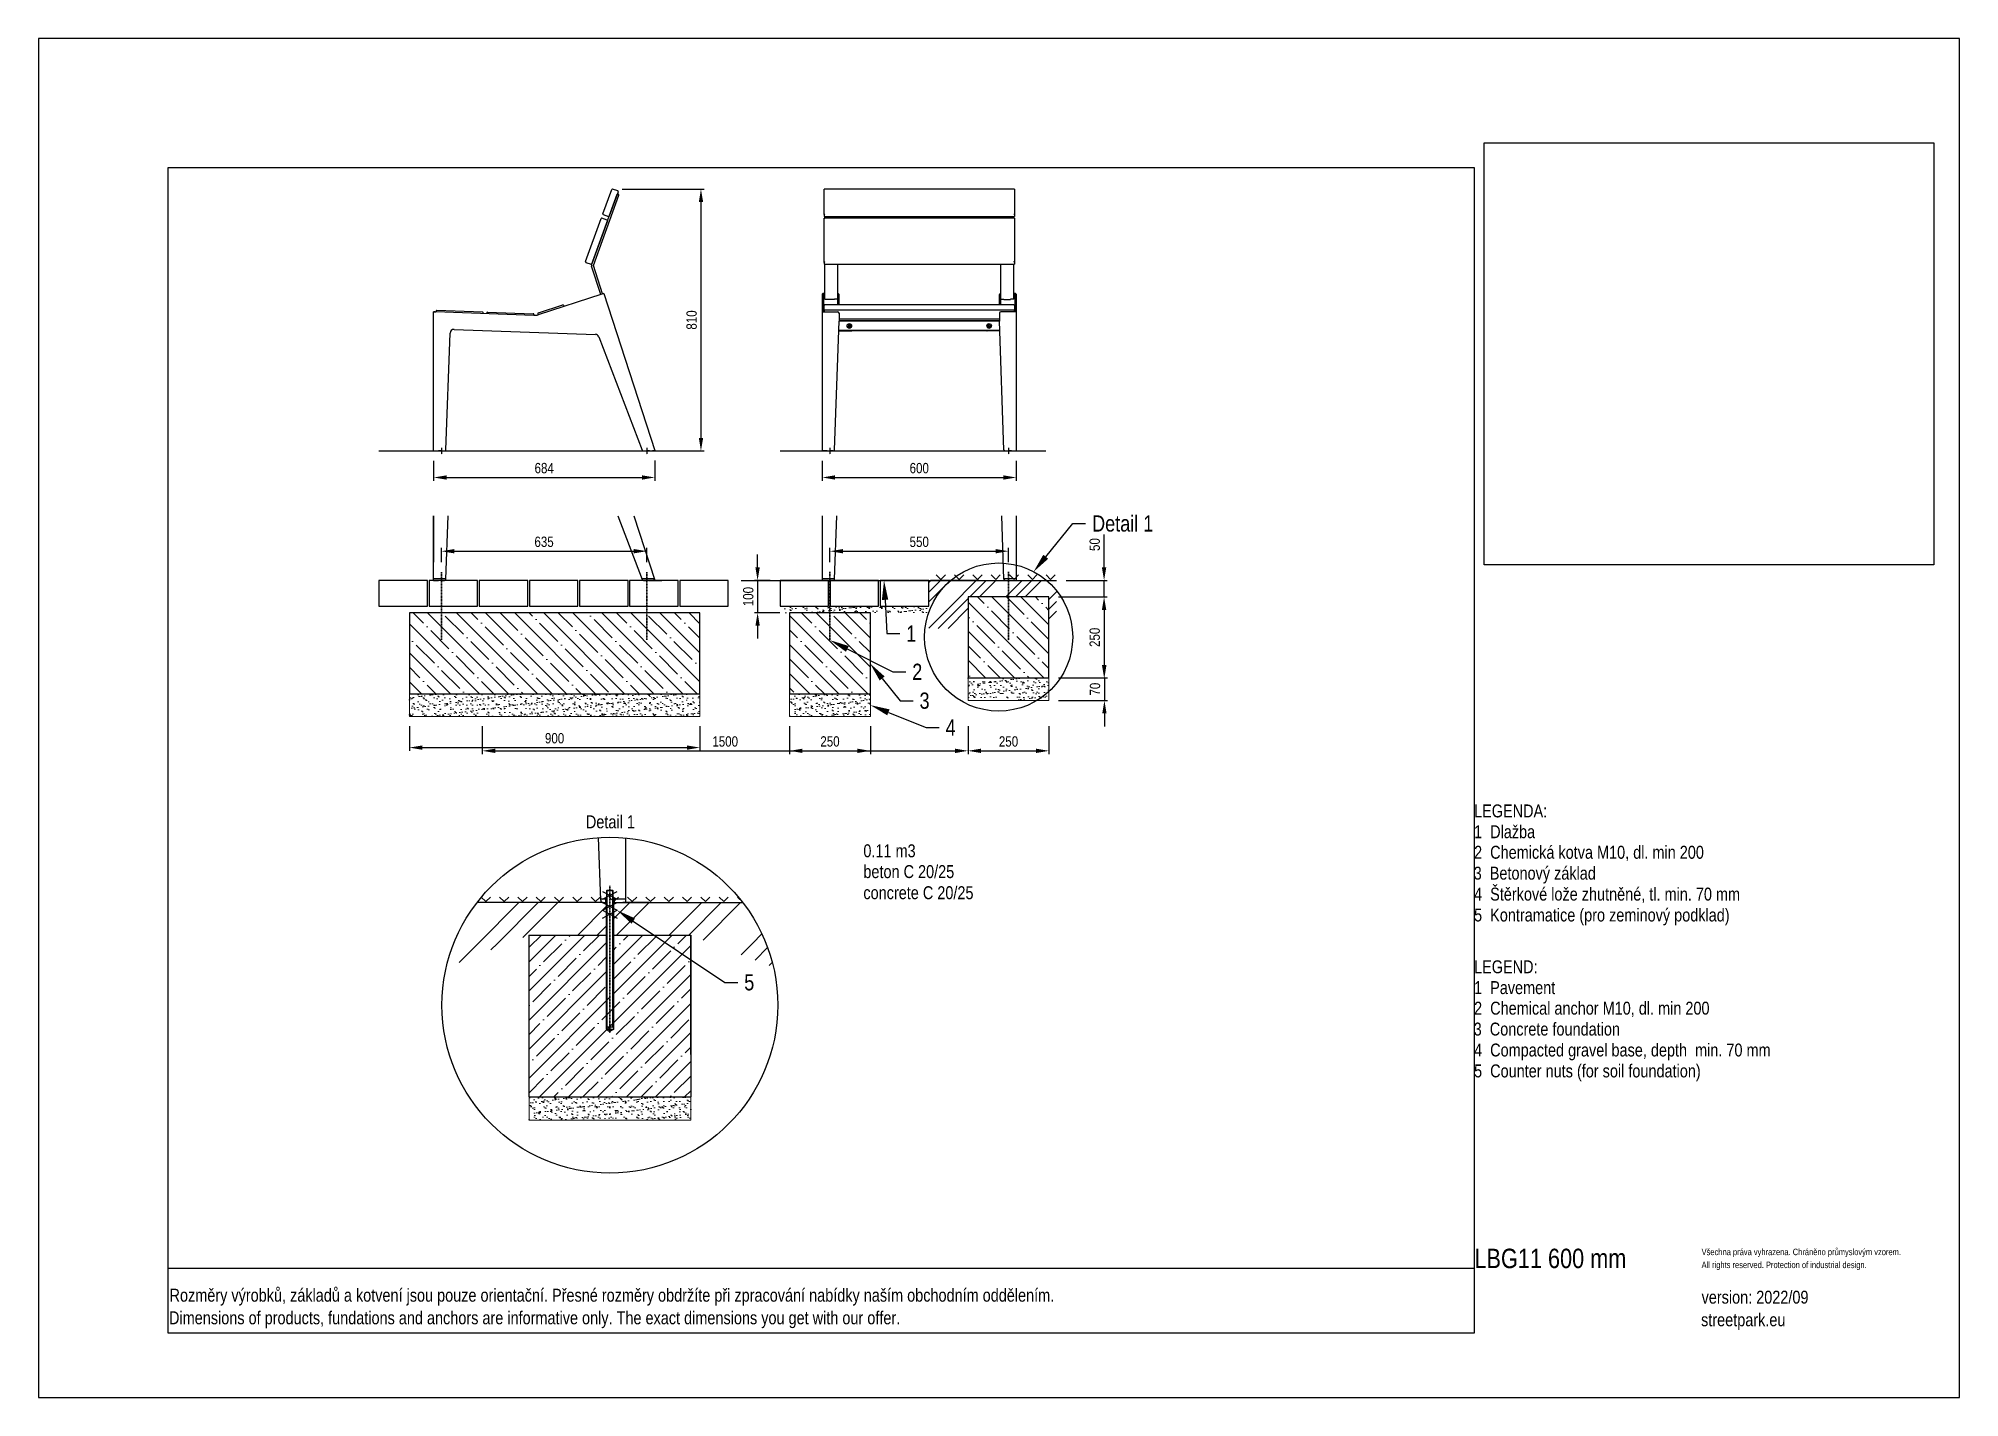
# Model space of a CAD drawing. Header units: millimetres. Extents: x 22162 to 28102, y 3160 to 7360.
import ezdxf
from ezdxf import colors
from ezdxf.entities.mleader import LeaderData, LeaderLine
from ezdxf.lldxf.tags import DXFTag
from ezdxf.math import Vec2, Vec3

# ---------------------------------------------------------------- set-up
doc = ezdxf.new("R2010")
doc.units = ezdxf.units.MM
doc.header["$LTSCALE"] = 0.3
doc.header["$XCLIPFRAME"] = 2
doc.linetypes.add('DashDot', pattern=[15, 9, -3, 0, -3])
doc.layers.add('Nekreslit', color=6, linetype='Continuous', plot=False)
doc.layers.add('SRAFY', color=251, linetype='Continuous', lineweight=13)
doc.styles.add('SEACAD_Arial', font='arial.ttf', dxfattribs={"width": 0.8})
tags = doc.linetypes.add('HIDDEN2', pattern=[4.7625, 3.175, -1.5875]).pattern_tags.tags
tags[6:7] = [DXFTag(74, 4), DXFTag(75, 0), DXFTag(340, '0'), DXFTag(46, 0.0), DXFTag(50, 0.0), DXFTag(44, 0.0), DXFTag(45, 0.0)]
tags[4:5] = [DXFTag(74, 4), DXFTag(75, 0), DXFTag(340, '0'), DXFTag(46, 0.0), DXFTag(50, 0.0), DXFTag(44, 0.0), DXFTag(45, 0.0)]
doc.dimstyles.new('ISO-25', dxfattribs={"dimtxt": 1.6, "dimasz": 2, "dimexe": 0.5, "dimexo": 1.5, "dimtad": 1, "dimdec": 0, "dimtxsty": 'SEACAD_Arial', "dimcen": 2, "dimadec": 0, "dimazin": 0, "dimtfac": 1, "dimtdec": 0, "dimtmove": 0, "dimatfit": 3, "dimfxl": 1, "dimarcsym": 0})
picture_1 = doc.add_image_def('image1.jpg', size_in_pixel=(1600, 1200))

msp = doc.modelspace()

# ---------------------------------------------------------------- texts
at = {"style": 'SEACAD_Arial', "width": 0.8}
for s, height, p in [('LEGENDA:', 40, (26601, 4952.4)), ('1  Dlažba', 40, (26601, 4888.1)), ('0.11 m3', 40, (24712.8, 4829.2)), ('2  Chemická kotva M10, dl. min 200', 40, (26601, 4824.6)), ('beton C 20/25', 40, (24712.8, 4764.9)), ('3  Betonový základ', 40, (26599.8, 4760.1)), ('concrete C 20/25', 40, (24712.8, 4699.7)), ('4  Štěrkové lože zhutněné, tl. min. 70 mm', 40, (26601, 4695.4)), ('5  Kontramatice (pro zeminový podklad)', 40, (26601, 4630.8)), ('LEGEND:', 40, (26601, 4470.7)), ('1  Pavement', 40, (26601, 4406.4)), ('2  Chemical anchor M10, dl. min 200', 40, (26601, 4342.9)), ('3  Concrete foundation', 40, (26599.8, 4278.3)), ('4  Compacted gravel base, depth  min. 70 mm', 40, (26601, 4213.6)), ('5  Counter nuts (for soil foundation)', 40, (26601, 4149)), ('LBG11 600 mm ', 60, (26602.1, 3559.6)), ('All rights reserved. Protection of industrial design.', 20, (27304.4, 3559.6)), ('Všechna práva vyhrazena. Chráněno průmyslovým vzorem.', 20, (27304.4, 3599.6)), ('Rozměry výrobků, základů a kotvení jsou pouze orientační. Přesné rozměry obdržíte při zpracování nabídky naším obchodním oddělením.', 39.9982, (22567.5, 3455.9)), ('version: 2022/09', 40, (27304.4, 3449.8)), ('Dimensions of products, fundations and anchors are informative only. The exact dimensions you get with our offer.', 39.9982, (22565.9, 3386)), ('streetpark.eu', 40, (27302.8, 3379.9))]:
    msp.add_text(s, height=height, dxfattribs=at).set_placement(p)
at = {"insert": (23854.8, 4958.7), "char_height": 40, "attachment_point": 1, "style": 'SEACAD_Arial'}
msp.add_mtext_dynamic_manual_height_columns('Detail 1', width=226.121, gutter_width=200, heights=[0], dxfattribs=at)

# ---------------------------------------------------------------- blocks, each defined once
blk = doc.blocks.new('*D141')
at = {"color": 0, "lineweight": -2, "transparency": 16777216}
for p, q in [((24609.5, 5740.8), (24609.5, 5785)), ((24649.5, 5775), (25121.5, 5775)), ((25161.5, 5740.8), (25161.5, 5785))]:
    blk.add_line(p, q, dxfattribs=at)
at = {"color": 0, "transparency": 16777216}
for points in [[(24649.5, 5781.7), (24649.5, 5768.3), (24609.5, 5775)], [(25121.5, 5781.7), (25121.5, 5768.3), (25161.5, 5775)]]:
    blk.add_solid(points, dxfattribs=at)
at = {"layer": 'Defpoints', "color": 0, "transparency": 16777216}
for p in [(25161.5, 5775), (24609.5, 5710.8), (25161.5, 5710.8)]:
    blk.add_point(p, dxfattribs=at)
at = {"color": 0, "transparency": 16777216, "insert": (24885.5, 5803.8), "char_height": 32, "attachment_point": 5, "style": 'SEACAD_Arial'}
blk.add_mtext('550', dxfattribs=at)
blk = doc.blocks.new('*D142')
at = {"color": 0, "lineweight": -2, "transparency": 16777216}
for p, q in [((25316.5, 5633.8), (25467, 5633.8)), ((25457, 5593.8), (25457, 5423.8)), ((25316.5, 5383.8), (25467, 5383.8))]:
    blk.add_line(p, q, dxfattribs=at)
at = {"color": 0, "transparency": 16777216}
for points in [[(25450.3, 5593.8), (25463.7, 5593.8), (25457, 5633.8)], [(25450.3, 5423.8), (25463.7, 5423.8), (25457, 5383.8)]]:
    blk.add_solid(points, dxfattribs=at)
at = {"layer": 'Defpoints', "color": 0, "transparency": 16777216}
for p in [(25286.5, 5633.8), (25286.5, 5383.8), (25457, 5383.8)]:
    blk.add_point(p, dxfattribs=at)
at = {"color": 0, "transparency": 16777216, "insert": (25428.2, 5508.8), "char_height": 32, "attachment_point": 5, "rotation": 90, "style": 'SEACAD_Arial'}
blk.add_mtext('250', dxfattribs=at)
blk = doc.blocks.new('*D143')
at = {"color": 0, "lineweight": -2, "transparency": 16777216}
for p, q in [((25458, 5423.8), (25458, 5463.8)), ((25316.5, 5383.8), (25468, 5383.8)), ((25458, 5383.8), (25458, 5313.8)), ((25316.5, 5313.8), (25468, 5313.8)), ((25458, 5273.8), (25458, 5233.8))]:
    blk.add_line(p, q, dxfattribs=at)
at = {"color": 0, "transparency": 16777216}
for points in [[(25451.3, 5423.8), (25464.6, 5423.8), (25458, 5383.8)], [(25451.3, 5273.8), (25464.6, 5273.8), (25458, 5313.8)]]:
    blk.add_solid(points, dxfattribs=at)
at = {"layer": 'Defpoints', "color": 0, "transparency": 16777216}
for p in [(25286.5, 5383.8), (25286.5, 5313.8), (25458, 5313.8)]:
    blk.add_point(p, dxfattribs=at)
at = {"color": 0, "transparency": 16777216, "insert": (25429.1, 5348.8), "char_height": 32, "attachment_point": 5, "rotation": 90, "style": 'SEACAD_Arial'}
blk.add_mtext('70', dxfattribs=at)
blk = doc.blocks.new('*D144')
at = {"color": 0, "lineweight": -2, "transparency": 16777216}
for p, q in [((24484.5, 5234.4), (24484.5, 5148.1)), ((24734.5, 5234.4), (24734.5, 5148.1)), ((24524.5, 5158.1), (24694.5, 5158.1))]:
    blk.add_line(p, q, dxfattribs=at)
at = {"color": 0, "transparency": 16777216}
for points in [[(24524.5, 5164.8), (24524.5, 5151.5), (24484.5, 5158.1)], [(24694.5, 5164.8), (24694.5, 5151.5), (24734.5, 5158.1)]]:
    blk.add_solid(points, dxfattribs=at)
at = {"layer": 'Defpoints', "color": 0, "transparency": 16777216}
for p in [(24484.5, 5264.4), (24734.5, 5264.4), (24734.5, 5158.1)]:
    blk.add_point(p, dxfattribs=at)
at = {"color": 0, "transparency": 16777216, "insert": (24609.5, 5187), "char_height": 32, "attachment_point": 5, "style": 'SEACAD_Arial'}
blk.add_mtext('250', dxfattribs=at)
blk = doc.blocks.new('*D145')
at = {"color": 0, "lineweight": -2, "transparency": 16777216}
for p, q in [((25036.5, 5234.4), (25036.5, 5148.1)), ((25286.5, 5234.4), (25286.5, 5148.1)), ((25076.5, 5158.1), (25246.5, 5158.1))]:
    blk.add_line(p, q, dxfattribs=at)
at = {"color": 0, "transparency": 16777216}
for points in [[(25076.5, 5164.8), (25076.5, 5151.4), (25036.5, 5158.1)], [(25246.5, 5164.8), (25246.5, 5151.4), (25286.5, 5158.1)]]:
    blk.add_solid(points, dxfattribs=at)
at = {"layer": 'Defpoints', "color": 0, "transparency": 16777216}
for p in [(25036.5, 5264.4), (25286.5, 5264.4), (25286.5, 5158.1)]:
    blk.add_point(p, dxfattribs=at)
at = {"color": 0, "transparency": 16777216, "insert": (25161.5, 5186.9), "char_height": 32, "attachment_point": 5, "style": 'SEACAD_Arial'}
blk.add_mtext('250', dxfattribs=at)
blk = doc.blocks.new('*D139')
at = {"color": 0, "lineweight": -2, "transparency": 16777216}
for p, q in [((23534.5, 5234.4), (23534.5, 5148.1)), ((25036.5, 5234.4), (25036.5, 5148.1)), ((23574.5, 5158.1), (24996.5, 5158.1))]:
    blk.add_line(p, q, dxfattribs=at)
at = {"color": 0, "transparency": 16777216}
for points in [[(23574.5, 5164.8), (23574.5, 5151.4), (23534.5, 5158.1)], [(24996.5, 5164.8), (24996.5, 5151.4), (25036.5, 5158.1)]]:
    blk.add_solid(points, dxfattribs=at)
at = {"layer": 'Defpoints', "color": 0, "transparency": 16777216}
for p in [(23534.5, 5264.4), (25036.5, 5264.4), (25036.5, 5158.1)]:
    blk.add_point(p, dxfattribs=at)
at = {"color": 0, "transparency": 16777216, "insert": (24285.5, 5186.9), "char_height": 32, "attachment_point": 5, "style": 'SEACAD_Arial'}
blk.add_mtext('1500', dxfattribs=at)
blk = doc.blocks.new('*D140')
at = {"color": 0, "lineweight": -2, "transparency": 16777216}
for p, q in [((25457, 5724.7), (25457, 5826.3)), ((25340, 5684.7), (25467, 5684.7)), ((25457, 5633.8), (25457, 5684.7)), ((25316.5, 5633.8), (25467, 5633.8)), ((25457, 5593.8), (25457, 5553.8))]:
    blk.add_line(p, q, dxfattribs=at)
at = {"color": 0, "transparency": 16777216}
for points in [[(25450.3, 5724.7), (25463.7, 5724.7), (25457, 5684.7)], [(25450.3, 5593.8), (25463.7, 5593.8), (25457, 5633.8)]]:
    blk.add_solid(points, dxfattribs=at)
at = {"layer": 'Defpoints', "color": 0, "transparency": 16777216}
for p in [(25310, 5684.7), (25457, 5684.7), (25286.5, 5633.8)]:
    blk.add_point(p, dxfattribs=at)
at = {"color": 0, "transparency": 16777216, "insert": (25428.2, 5795.5), "char_height": 32, "attachment_point": 5, "rotation": 90, "style": 'SEACAD_Arial'}
blk.add_mtext('50', dxfattribs=at)
blk = doc.blocks.new('*D134')
at = {"color": 0, "lineweight": -2, "transparency": 16777216}
for p, q in [((23309, 5234.4), (23309, 5158.1)), ((24207.1, 5234.4), (24207.1, 5158.1)), ((23349, 5168.1), (24167.1, 5168.1))]:
    blk.add_line(p, q, dxfattribs=at)
at = {"color": 0, "transparency": 16777216}
for points in [[(23349, 5174.8), (23349, 5161.4), (23309, 5168.1)], [(24167.1, 5174.8), (24167.1, 5161.4), (24207.1, 5168.1)]]:
    blk.add_solid(points, dxfattribs=at)
at = {"layer": 'Defpoints', "color": 0, "transparency": 16777216}
for p in [(23309, 5264.4), (24207.1, 5264.4), (24207.1, 5168.1)]:
    blk.add_point(p, dxfattribs=at)
at = {"color": 0, "transparency": 16777216, "insert": (23758, 5196.9), "char_height": 32, "attachment_point": 5, "style": 'SEACAD_Arial'}
blk.add_mtext('900', dxfattribs=at)
blk = doc.blocks.new('*D135')
at = {"color": 0, "lineweight": -2, "transparency": 16777216}
for p, q in [((24585.5, 6054.7), (24585.5, 5992.8)), ((24625.5, 6002.8), (25145.5, 6002.8)), ((25185.5, 6054.7), (25185.5, 5992.8))]:
    blk.add_line(p, q, dxfattribs=at)
at = {"color": 0, "transparency": 16777216}
for points in [[(24625.5, 6009.5), (24625.5, 5996.1), (24585.5, 6002.8)], [(25145.5, 6009.5), (25145.5, 5996.1), (25185.5, 6002.8)]]:
    blk.add_solid(points, dxfattribs=at)
at = {"layer": 'Defpoints', "color": 0, "transparency": 16777216}
for p in [(24585.5, 6084.7), (25185.5, 6084.7), (25185.5, 6002.8)]:
    blk.add_point(p, dxfattribs=at)
at = {"color": 0, "transparency": 16777216, "insert": (24885.5, 6031.6), "char_height": 32, "attachment_point": 5, "style": 'SEACAD_Arial'}
blk.add_mtext('600', dxfattribs=at)
blk = doc.blocks.new('*D136')
at = {"color": 0, "lineweight": -2, "transparency": 16777216}
for p, q in [((23384, 6054.7), (23384, 5992.8)), ((23424, 6002.8), (24027.9, 6002.8)), ((24067.9, 6055.8), (24067.9, 5992.8))]:
    blk.add_line(p, q, dxfattribs=at)
at = {"color": 0, "transparency": 16777216}
for points in [[(23424, 6009.5), (23424, 5996.1), (23384, 6002.8)], [(24027.9, 6009.5), (24027.9, 5996.1), (24067.9, 6002.8)]]:
    blk.add_solid(points, dxfattribs=at)
at = {"layer": 'Defpoints', "color": 0, "transparency": 16777216}
for p in [(23384, 6084.7), (24067.9, 6085.8), (24067.9, 6002.8)]:
    blk.add_point(p, dxfattribs=at)
at = {"color": 0, "transparency": 16777216, "insert": (23725.9, 6031.6), "char_height": 32, "attachment_point": 5, "style": 'SEACAD_Arial'}
blk.add_mtext('684', dxfattribs=at)
blk = doc.blocks.new('*D137')
at = {"color": 0, "lineweight": -2, "transparency": 16777216}
for p, q in [((23966.5, 6894.3), (24220.6, 6894.3)), ((24210.6, 6854.3), (24210.6, 6124.7)), ((24091.2, 6084.7), (24220.6, 6084.7))]:
    blk.add_line(p, q, dxfattribs=at)
at = {"color": 0, "transparency": 16777216}
for points in [[(24204, 6854.3), (24217.3, 6854.3), (24210.6, 6894.3)], [(24204, 6124.7), (24217.3, 6124.7), (24210.6, 6084.7)]]:
    blk.add_solid(points, dxfattribs=at)
at = {"layer": 'Defpoints', "color": 0, "transparency": 16777216}
for p in [(23936.5, 6894.3), (24061.2, 6084.7), (24210.6, 6084.7)]:
    blk.add_point(p, dxfattribs=at)
at = {"color": 0, "transparency": 16777216, "insert": (24181.8, 6489.5), "char_height": 32, "attachment_point": 5, "rotation": 90, "style": 'SEACAD_Arial'}
blk.add_mtext('810', dxfattribs=at)
blk = doc.blocks.new('*D138')
at = {"color": 0, "lineweight": -2, "transparency": 16777216}
for p, q in [((23408, 5740.7), (23408, 5785)), ((23448, 5775), (24003, 5775)), ((24043, 5740.7), (24043, 5785))]:
    blk.add_line(p, q, dxfattribs=at)
at = {"color": 0, "transparency": 16777216}
for points in [[(23448, 5781.7), (23448, 5768.3), (23408, 5775)], [(24003, 5781.7), (24003, 5768.3), (24043, 5775)]]:
    blk.add_solid(points, dxfattribs=at)
at = {"layer": 'Defpoints', "color": 0, "transparency": 16777216}
for p in [(24043, 5775), (23408, 5710.7), (24043, 5710.7)]:
    blk.add_point(p, dxfattribs=at)
at = {"color": 0, "transparency": 16777216, "insert": (23725.5, 5803.9), "char_height": 32, "attachment_point": 5, "style": 'SEACAD_Arial'}
blk.add_mtext('635', dxfattribs=at)
blk = doc.blocks.new('*D146')
at = {"layer": 'Defpoints', "color": 0, "transparency": 16777216}
for p in [(24455, 5684.7), (24385.7, 5584.8), (24484.5, 5584.8)]:
    blk.add_point(p, dxfattribs=at)
at = {"layer": 'SRAFY', "color": 0, "lineweight": -2, "transparency": 16777216}
for p, q in [((24385.7, 5724.7), (24385.7, 5764.7)), ((24425, 5684.7), (24375.7, 5684.7)), ((24385.7, 5684.7), (24385.7, 5584.8)), ((24454.5, 5584.8), (24375.7, 5584.8)), ((24385.7, 5544.8), (24385.7, 5504.8))]:
    blk.add_line(p, q, dxfattribs=at)
at = {"layer": 'SRAFY', "color": 0, "transparency": 16777216}
for points in [[(24379, 5724.7), (24392.4, 5724.7), (24385.7, 5684.7)], [(24379, 5544.8), (24392.4, 5544.8), (24385.7, 5584.8)]]:
    blk.add_solid(points, dxfattribs=at)
at = {"layer": 'SRAFY', "color": 0, "transparency": 16777216, "insert": (24356.9, 5634.8), "char_height": 32, "attachment_point": 5, "rotation": 90, "style": 'SEACAD_Arial'}
blk.add_mtext('100', dxfattribs=at)

# ---------------------------------------------------------------- dimensions: what is measured, and where the dimension line sits
for base, p1, p2, override, picture, middle in [((24210.6, 6084.7), (23936.5, 6894.3), (24061.2, 6084.7), {"dimdec": 0, "dimrnd": 0}, '*D137', (24181.8, 6489.5)), ((25457, 5383.8), (25286.5, 5633.8), (25286.5, 5383.8), {"dimscale": 0}, '*D142', (25428.2, 5508.8)), ((25458, 5313.8), (25286.5, 5383.8), (25286.5, 5313.8), {"dimscale": 0, "dimtmove": 1}, '*D143', (25429.1, 5348.8))]:
    dim = msp.add_linear_dim(base=base, p1=p1, p2=p2, angle=90, dimstyle='ISO-25', override=override)
    dim.commit()
    dim.dimension.update_dxf_attribs({"geometry": picture, "text_midpoint": middle})
for base, p1, p2, picture, middle in [((24067.9, 6002.8), (23384, 6084.7), (24067.9, 6085.8), '*D136', (23725.9, 6031.6)), ((24043, 5775), (23408, 5710.7), (24043, 5710.7), '*D138', (23725.5, 5803.9))]:
    dim = msp.add_linear_dim(base=base, p1=p1, p2=p2, dimstyle='ISO-25')
    dim.commit()
    dim.dimension.update_dxf_attribs({"geometry": picture, "text_midpoint": middle})
for base, p1, p2, override, picture, middle in [((25185.5, 6002.8), (24585.5, 6084.7), (25185.5, 6084.7), {"dimrnd": 10}, '*D135', (24885.5, 6031.6)), ((25161.5, 5775), (24609.5, 5710.8), (25161.5, 5710.8), {"dimscale": 0, "dimrnd": 10}, '*D141', (24885.5, 5803.8)), ((24207.1, 5168.1), (23309, 5264.4), (24207.1, 5264.4), {"dimscale": 0, "dimrnd": 10, "dimtix": 0, "dimtofl": 1, "dimtmove": 0, "dimatfit": 3}, '*D134', (23758, 5196.9)), ((25036.5, 5158.1), (23534.5, 5264.4), (25036.5, 5264.4), {"dimscale": 0, "dimrnd": 10, "dimtix": 0, "dimtofl": 1, "dimtmove": 0, "dimatfit": 3}, '*D139', (24285.5, 5186.9)), ((24734.5, 5158.1), (24484.5, 5264.4), (24734.5, 5264.4), {"dimscale": 0, "dimtix": 0, "dimtofl": 1, "dimtmove": 0, "dimatfit": 3}, '*D144', (24609.5, 5187)), ((25286.5, 5158.1), (25036.5, 5264.4), (25286.5, 5264.4), {"dimscale": 0, "dimtix": 0, "dimtofl": 1, "dimtmove": 0, "dimatfit": 3}, '*D145', (25161.5, 5186.9))]:
    dim = msp.add_linear_dim(base=base, p1=p1, p2=p2, dimstyle='ISO-25', override=override)
    dim.commit()
    dim.dimension.update_dxf_attribs({"geometry": picture, "text_midpoint": middle})
dim = msp.add_linear_dim(base=(25457, 5684.7), p1=(25286.5, 5633.8), p2=(25310, 5684.7), angle=90, text='50', dimstyle='ISO-25')
dim.commit()
dim.dimension.update_dxf_attribs({"geometry": '*D140', "text_midpoint": (25428.2, 5795.5)})
at = {"layer": 'SRAFY', "color": 0}
dim = msp.add_linear_dim(base=(24385.7, 5584.8), p1=(24455, 5684.7), p2=(24484.5, 5584.8), angle=90, dimstyle='ISO-25', dxfattribs=at)
dim.commit()
dim.dimension.update_dxf_attribs({"geometry": '*D146', "text_midpoint": (24356.9, 5634.8)})

# ---------------------------------------------------------------- hatches: boundary and pattern name
at = {"layer": 'SRAFY'}
h = msp.add_hatch(dxfattribs=at)
h.set_pattern_fill('TERACO', color=256, scale=20)
h.set_pattern_definition([(45, (16919.57, 370.084), (-28.28427, 28.28427), [20, -20]), (135, (16976.138, 370.084), (-28.28427, -28.28427), [20, -20])])
h.paths.add_polyline_path([(24915, 5684.7), (24915, 5707.8), (25310, 5707.8), (25310, 5684.8)])
h = msp.add_hatch(dxfattribs=at)
h.set_pattern_fill('GOST_GROUND', color=256, scale=10)
h.set_pattern_definition([(45, (16919.57, 370.08), (141.4214, -9e-15), [200]), (45, (16949.57, 370.08), (141.4214, -9e-15), [200]), (45, (16979.57, 370.08), (141.4214, -9e-15), [200])])
h.paths.add_polyline_path([(25036.5, 5537.1), (24915, 5536), (24915, 5683.7), (25310, 5684.7), (25310, 5537.3), (25286.5, 5537.3), (25286.5, 5633.8), (25036.5, 5633.8)])
h = msp.add_hatch(dxfattribs=at)
h.set_pattern_fill('ANSI35', color=256, scale=10, angle=90)
h.set_pattern_definition([(135, (17919.57, 74.295), (-44.9013, -44.9013), []), (135, (17919.57, 119.196), (-44.9013, -44.9013), [79.375, -15.875, 0, -15.875])])
h.paths.add_polyline_path([(24207.1, 5584.4), (23384, 5584.7), (23384, 5334.4), (24057, 5334.4), (24057, 5334.4, -0.999998), (24057, 5334.4), (24207.1, 5334.4)])
h.paths.add_polyline_path([(23384, 5584.7), (23309, 5584.7), (23309, 5334.4), (23357, 5334.4, -2.414216), (23357, 5334.4), (23357, 5334.4), (23384, 5334.4)])
h = msp.add_hatch(dxfattribs=at)
h.set_pattern_fill('AR-SAND', color=256, scale=0.5)
h.set_pattern_definition([(37.5, (17919.57, 370.084), (-0.800016, 24.47066), [0, -19.304, 0, -21.59, 0, -20.6375]), (7.5, (17919.57, 370.084), (22.47616, 35.84126), [0, -10.414, 0, -17.399, 0, -6.6675]), (327.5, (17903.948, 370.084), (39.54962, 0.07186), [0, -6.35, 0, -22.86, 0, -29.845]), (317.5, (17903.948, 370.084), (38.17782, 11.14647), [0, -3.175, 0, -14.986, 0, -17.145])])
h.paths.add_polyline_path([(24455, 5604.7), (24455, 5584.8), (24485.5, 5584.7), (24605.5, 5584.6), (24605.5, 5604.7)])
h.paths.add_polyline_path([(24915, 5584.4), (24915, 5604.7), (24605.5, 5604.7), (24605.5, 5584.6), (24735.5, 5584.4)])
h = msp.add_hatch(dxfattribs=at)
h.set_pattern_fill('ANSI35', color=256, scale=10, angle=90)
h.set_pattern_definition([(135, (17863.555, 74.32), (-44.9013, -44.9013), []), (135, (17863.555, 119.224), (-44.9013, -44.9013), [79.375, -15.875, 0, -15.875])])
h.paths.add_polyline_path([(24484.5, 5584.8), (24484.5, 5334.4), (24734.5, 5334.4), (24734.5, 5584.4)])
h = msp.add_hatch(dxfattribs=at)
h.set_pattern_fill('ANSI35', color=256, scale=10, angle=90)
h.set_pattern_definition([(135, (16970.05, 123.736), (-44.9013, -44.9013), []), (135, (16970.05, 168.64), (-44.9013, -44.9013), [79.375, -15.875, 0, -15.875])])
h.paths.add_polyline_path([(25286.5, 5633.8), (25036.5, 5633.8), (25036.5, 5383.9), (25286.5, 5383.8)])
h = msp.add_hatch(dxfattribs=at)
h.set_pattern_fill('AR-SAND', color=256, scale=0.5)
h.set_pattern_definition([(37.5, (16913.954, 805.645), (-0.800016, 24.47066), [0, -19.304, 0, -21.59, 0, -20.6375]), (7.5, (16913.954, 805.645), (22.47616, 35.84126), [0, -10.414, 0, -17.399, 0, -6.6675]), (327.5, (16898.333, 805.645), (39.54962, 0.07186), [0, -6.35, 0, -22.86, 0, -29.845]), (317.5, (16898.333, 805.645), (38.17782, 11.14647), [0, -3.175, 0, -14.986, 0, -17.145])])
h.paths.add_polyline_path([(25036.5, 5383.8), (25286.5, 5383.9), (25286.5, 5313.8), (25036.5, 5313.8)])
h = msp.add_hatch(dxfattribs=at)
h.set_pattern_fill('AR-SAND', color=256, scale=0.5)
h.set_pattern_definition([(37.5, (17919.57, 74.295), (-0.800016, 24.47066), [0, -19.304, 0, -21.59, 0, -20.6375]), (7.5, (17919.57, 74.295), (22.47616, 35.84126), [0, -10.414, 0, -17.399, 0, -6.6675]), (327.5, (17903.948, 74.295), (39.54962, 0.07186), [0, -6.35, 0, -22.86, 0, -29.845]), (317.5, (17903.948, 74.295), (38.17782, 11.14647), [0, -3.175, 0, -14.986, 0, -17.145])])
h.paths.add_polyline_path([(24207.1, 5264.4), (24207.1, 5334.4), (23309, 5334.4), (23309, 5264.4)])
h = msp.add_hatch(dxfattribs=at)
h.set_pattern_fill('AR-SAND', color=256, scale=0.5)
h.set_pattern_definition([(37.5, (17883.57, 74.295), (-0.800016, 24.47066), [0, -19.304, 0, -21.59, 0, -20.6375]), (7.5, (17883.57, 74.295), (22.47616, 35.84126), [0, -10.414, 0, -17.399, 0, -6.6675]), (327.5, (17867.948, 74.295), (39.54962, 0.07186), [0, -6.35, 0, -22.86, 0, -29.845]), (317.5, (17867.948, 74.295), (38.17782, 11.14647), [0, -3.175, 0, -14.986, 0, -17.145])])
h.paths.add_polyline_path([(24734.5, 5334.4), (24484.5, 5334.4), (24484.5, 5264.4), (24734.5, 5264.4)])
h = msp.add_hatch(dxfattribs=at)
h.set_pattern_fill('TERACO', color=256, scale=20)
h.set_pattern_definition([(45, (15682.388, -625.426), (-28.28427, 28.28427), [20, -20]), (135, (15738.956, -625.426), (-28.28427, -28.28427), [20, -20])])
h.paths.add_polyline_path([(23527.2, 4689.2), (23527.2, 4712.3), (24330.8, 4712.3), (24330.8, 4689.2)])
h = msp.add_hatch(dxfattribs=at)
h.set_pattern_fill('GOST_GROUND', color=256, scale=20)
h.set_pattern_definition([(45, (16449.99, 320.08), (282.8427, -2e-14), [400]), (45, (16509.99, 320.08), (282.8427, -2e-14), [400]), (45, (16569.99, 320.08), (282.8427, -2e-14), [400])])
edge = h.paths.add_edge_path()
edge.add_line((23919, 4689.3), (23897, 4689.2))
edge.add_line((23897, 4689.2), (23518, 4689.3))
edge.add_arc((23929, 4372.1), 519.1, 142.33693, 166.98753)
edge.add_line((23423.2, 4489), (23679, 4588.8))
edge.add_line((23679, 4588.8), (23917, 4588.8))
edge.add_line((23917, 4588.8), (23919, 4689.3))
edge = h.paths.add_edge_path()
edge.add_line((24339.9, 4689.3), (23961, 4689.3))
edge.add_line((23961, 4689.3), (23939, 4689.3))
edge.add_line((23939, 4689.3), (23939, 4588.8))
edge.add_line((23939, 4588.8), (24179, 4587.8))
edge.add_line((24179, 4587.8), (24434.7, 4489))
edge.add_arc((23929, 4372.1), 519.1, 13.01247, 37.66307)
h = msp.add_hatch(dxfattribs=at)
h.set_pattern_fill('ANSI35', color=256, scale=10, angle=0.00001)
h.set_pattern_definition([(45, (16449.99, 419.93), (-44.9013, 44.90127), []), (45, (16494.89, 419.93), (-44.9013, 44.90127), [79.375, -15.875, 0, -15.875])])
h.paths.add_polyline_path([(24179, 4588.8), (23939, 4588.8), (23939, 4397.8), (23919, 4397.8), (23919, 4588.8), (23679, 4588.8), (23679, 4088.8), (24179, 4088.8)])
h = msp.add_hatch(dxfattribs=at)
h.set_pattern_fill('AR-SAND', color=256, scale=0.5)
h.set_pattern_definition([(37.5, (17078.015, -1173.169), (-0.800016, 24.47066), [0, -19.304, 0, -21.59, 0, -20.6375]), (7.5, (17078.015, -1173.17), (22.47616, 35.84126), [0, -10.414, 0, -17.399, 0, -6.6675]), (327.5, (17062.394, -1173.169), (39.54962, 0.07186), [0, -6.35, 0, -22.86, 0, -29.845]), (317.5, (17062.394, -1173.17), (38.17782, 11.14647), [0, -3.175, 0, -14.986, 0, -17.145])])
h.paths.add_polyline_path([(24179, 4087), (23679, 4087), (23679, 4017), (24179, 4017)])

# ---------------------------------------------------------------- linework, layer by layer
at = {"color": 7, "linetype": 'Continuous'}
for p, q in [((23907.3, 6817.8), (23934.6, 6892.9)), ((23953.2, 6888.3), (23937.2, 6894.1)), ((24591.5, 6815.2), (24591.5, 6894.1)), ((25179.4, 6894.3), (24591.6, 6894.3)), ((25179.5, 6894.1), (25179.5, 6815.2)), ((23872.3, 6660.2), (23951.5, 6877.9)), ((23877.9, 6658.2), (23956.8, 6874.9)), ((23954.4, 6885.8), (23927, 6810.6)), ((23951.5, 6877.9), (23951.8, 6878.8)), ((23951.8, 6878.8), (23955.6, 6877.4)), ((23853.6, 6670.2), (23901.8, 6802.7)), ((23921.5, 6795.5), (23873.3, 6663)), ((23920.3, 6798.1), (23904.4, 6803.9)), ((23908.5, 6815.2), (23924.4, 6809.4)), ((24591.5, 6815.2), (24591.5, 6809.4)), ((24591.5, 6667.7), (24591.5, 6803.9)), ((24591.6, 6809.3), (25179.4, 6809.3)), ((25179.4, 6804), (24591.6, 6804)), ((24593.5, 6804), (24593.5, 6809.3)), ((24633.5, 6804), (24633.5, 6809.3)), ((25137.5, 6804), (25137.5, 6809.3)), ((25177.5, 6804), (25177.5, 6809.3)), ((25179.5, 6815.2), (25179.5, 6809.4)), ((25179.5, 6803.9), (25179.5, 6667.7)), ((23854.8, 6667.7), (23870.7, 6661.9)), ((23900.5, 6568.6), (23872.2, 6655.7)), ((23906.2, 6570.4), (23877.9, 6657.5)), ((24591.5, 6667.7), (24591.5, 6661.9)), ((24591.6, 6661.7), (25179.4, 6661.7)), ((24593.5, 6660.2), (24593.5, 6661.7)), ((24593.5, 6655.7), (24593.5, 6660.2)), ((24593.5, 6553.5), (24593.5, 6655.7)), ((24633.5, 6660.2), (24633.5, 6661.7)), ((24633.5, 6655.7), (24633.5, 6660.2)), ((24633.5, 6553.5), (24633.5, 6655.7)), ((25137.5, 6660.2), (25137.5, 6661.7)), ((25137.5, 6655.7), (25137.5, 6660.2)), ((25137.5, 6553.5), (25137.5, 6655.7)), ((25177.5, 6660.2), (25177.5, 6661.7)), ((25177.5, 6655.7), (25177.5, 6660.2)), ((25177.5, 6553.5), (25177.5, 6655.7)), ((25179.5, 6667.7), (25179.5, 6661.9)), ((23903.6, 6569.6), (23707.5, 6505.9)), ((23707.8, 6511.2), (23783.9, 6535.9)), ((23787.3, 6531.8), (23786.4, 6534.6)), ((23910, 6571.7), (23903.6, 6569.6)), ((23910, 6571.7), (24067.9, 6085.8)), ((24585.5, 6569.6), (24585.5, 6514.5)), ((24589.5, 6569.6), (24589.5, 6514.6)), ((24591.5, 6517.5), (24591.5, 6534.6)), ((24593.5, 6571.7), (24592.2, 6571.7)), ((24593.5, 6570.4), (24592.2, 6570.4)), ((25178.1, 6536), (24592.9, 6536)), ((24593.5, 6553.5), (24603.5, 6553.5)), ((24603.3, 6553.3), (24603.3, 6553.5)), ((24623.7, 6553.3), (24603.3, 6553.3)), ((24603.5, 6553.5), (24603.5, 6553.3)), ((24633.5, 6553.5), (24623.5, 6553.5)), ((24623.5, 6553.5), (24623.5, 6553.3)), ((24623.7, 6553.5), (24623.7, 6553.3)), ((24633.5, 6536), (24633.5, 6553.5)), ((24637.5, 6566.6), (24637.5, 6567.9)), ((24637.5, 6536), (24637.5, 6566.6)), ((25133.5, 6566.6), (25133.5, 6567.9)), ((25133.5, 6536), (25133.5, 6566.6)), ((25137.5, 6553.5), (25147.5, 6553.5)), ((25137.5, 6536), (25137.5, 6553.5)), ((25147.3, 6553.5), (25147.3, 6553.3)), ((25147.3, 6553.3), (25167.7, 6553.3)), ((25147.5, 6553.5), (25147.5, 6553.3)), ((25177.5, 6553.5), (25167.5, 6553.5)), ((25167.5, 6553.5), (25167.5, 6553.3)), ((25167.7, 6553.3), (25167.7, 6553.5)), ((25177.5, 6571.7), (25178.8, 6571.7)), ((25177.5, 6570.4), (25178.8, 6570.4)), ((25179.5, 6534.6), (25179.5, 6517.5)), ((25181.5, 6569.6), (25181.5, 6514.6)), ((25185.5, 6569.6), (25185.5, 6514.5)), ((23384, 6084.7), (23384, 6514.6)), ((23385.9, 6514.6), (23384, 6514.6)), ((23388.8, 6514.6), (23385.9, 6514.6)), ((23693.7, 6503.9), (23390.7, 6514.5)), ((23392.1, 6517.5), (23392, 6514.5)), ((23394.1, 6519.4), (23535.1, 6514.5)), ((23536.9, 6509.4), (23537, 6512.4)), ((23548.9, 6509), (23549, 6512)), ((23551.1, 6513.9), (23692, 6509)), ((23693.9, 6506.9), (23693.8, 6503.9)), ((23706.5, 6508.6), (23707.4, 6505.8)), ((24585.5, 6514.5), (24585.5, 6084.7)), ((24587.5, 6514.6), (24592.2, 6514.6)), ((24591.5, 6517.5), (24591.5, 6514.6)), ((24592.2, 6514.6), (24633.5, 6514.6)), ((25177.6, 6519.4), (24593.4, 6519.4)), ((24623.6, 6088.6), (24637.5, 6485.7)), ((24637.5, 6510.6), (24637.5, 6485.7)), ((24637.5, 6493.5), (25133.5, 6493.5)), ((24637.5, 6488), (25133.5, 6488)), ((24637.5, 6486.7), (25133.5, 6486.7)), ((25133.5, 6510.6), (25133.5, 6485.7)), ((25147.4, 6088.6), (25133.5, 6485.7)), ((25178.8, 6514.6), (25137.5, 6514.6)), ((25183.5, 6514.6), (25178.8, 6514.6)), ((25179.5, 6517.5), (25179.5, 6514.6)), ((25185.5, 6514.5), (25185.5, 6084.7)), ((23422.1, 6088.6), (23434.7, 6448.9)), ((23447.1, 6460.5), (23884, 6445.2)), ((23894.8, 6437.6), (24029.2, 6087.3)), ((25134.5, 6456.7), (24636.5, 6456.7)), ((25134.5, 6456.5), (24636.5, 6456.5)), ((24636.5, 6456.5), (24675.5, 6456.5)), ((24636.5, 6456.3), (24675.5, 6456.3)), ((24662.5, 6471.7), (24662.5, 6471.7)), ((24666.6, 6471.8), (24666.6, 6471.8)), ((24666.6, 6471.8), (24666.6, 6471.8)), ((24668.1, 6474.3), (24668.1, 6474.2)), ((24668.1, 6474.3), (24668.1, 6474.2)), ((24668.1, 6474.3), (24668.1, 6474.3)), ((24668.1, 6474.2), (24668.1, 6474.2)), ((24668.1, 6469.3), (24668.1, 6469.3)), ((24671, 6474.3), (24671, 6474.2)), ((24671, 6474.3), (24671, 6474.2)), ((24671, 6474.3), (24671, 6474.3)), ((24671, 6474.2), (24671, 6474.2)), ((24671, 6469.3), (24671, 6469.3)), ((24672.4, 6471.8), (24672.4, 6471.8)), ((24672.4, 6471.8), (24672.4, 6471.8)), ((24676.5, 6471.7), (24676.5, 6471.7)), ((25094.5, 6471.7), (25094.5, 6471.7)), ((25134.5, 6456.5), (25095.5, 6456.5)), ((25134.5, 6456.3), (25095.5, 6456.3)), ((25098.6, 6471.8), (25098.6, 6471.8)), ((25098.6, 6471.8), (25098.6, 6471.8)), ((25100.1, 6474.3), (25100.1, 6474.2)), ((25100.1, 6474.3), (25100.1, 6474.2)), ((25100.1, 6474.3), (25100.1, 6474.3)), ((25100.1, 6474.2), (25100.1, 6474.2)), ((25100.1, 6469.3), (25100.1, 6469.3)), ((25103, 6474.3), (25103, 6474.2)), ((25103, 6474.3), (25103, 6474.2)), ((25103, 6474.3), (25103, 6474.3)), ((25103, 6474.2), (25103, 6474.2)), ((25103, 6469.3), (25103, 6469.3)), ((25104.4, 6471.8), (25104.4, 6471.8)), ((25104.4, 6471.8), (25104.4, 6471.8)), ((25108.5, 6471.7), (25108.5, 6471.7)), ((23215, 6084.7), (24167, 6084.7)), ((23384, 6084.7), (23390.7, 6084.7)), ((23390.7, 6084.7), (23398.8, 6084.7)), ((23399, 6084.7), (23398.8, 6084.7)), ((23407, 6084.7), (23399, 6084.7)), ((23407.2, 6084.7), (23407, 6084.7)), ((23407.2, 6084.7), (23418.1, 6084.7)), ((24032.7, 6084.8), (24032.7, 6084.7)), ((24033, 6084.7), (24043.5, 6084.7)), ((24043.7, 6084.7), (24043.5, 6084.7)), ((24051.7, 6084.7), (24043.7, 6084.7)), ((24051.9, 6084.7), (24051.7, 6084.7)), ((24051.9, 6084.7), (24061.2, 6084.7)), ((24066, 6085.2), (24067.9, 6085.8)), ((24455, 6084.7), (25276.9, 6084.7)), ((24592.2, 6084.7), (24585.5, 6084.7)), ((24600.3, 6084.7), (24592.2, 6084.7)), ((24600.3, 6084.7), (24600.5, 6084.7)), ((24600.5, 6084.7), (24608.5, 6084.7)), ((24608.5, 6084.7), (24608.7, 6084.7)), ((24619.6, 6084.7), (24608.7, 6084.7)), ((25151.4, 6084.7), (25162.3, 6084.7)), ((25162.5, 6084.7), (25162.3, 6084.7)), ((25170.5, 6084.7), (25162.5, 6084.7)), ((25170.7, 6084.7), (25170.5, 6084.7)), ((25170.7, 6084.7), (25178.8, 6084.7)), ((25178.8, 6084.7), (25185.5, 6084.7)), ((23384, 5884.7), (23384, 5740.7)), ((23384, 5684.7), (23384, 5884.7)), ((23422.1, 5688.6), (23429, 5884.7)), ((23953.5, 5884.7), (24029.2, 5687.3)), ((24003.2, 5884.7), (24067.9, 5685.8)), ((24585.5, 5884.7), (24585.5, 5684.7)), ((24623.6, 5688.6), (24630.5, 5884.7)), ((25147.4, 5688.6), (25140.5, 5884.7)), ((25185.5, 5884.7), (25185.5, 5684.7)), ((23365, 5684.7), (23215, 5684.7)), ((23215, 5684.7), (23215, 5604.7)), ((23365, 5604.7), (23365, 5684.7)), ((23520, 5684.7), (23370, 5684.7)), ((23370, 5684.7), (23370, 5604.7)), ((23384, 5684.7), (23390.7, 5684.7)), ((23390.7, 5684.7), (23398.8, 5684.7)), ((23407.2, 5684.7), (23418.1, 5684.7)), ((23520, 5604.7), (23520, 5684.7)), ((23675, 5684.7), (23525, 5684.7)), ((23525, 5684.7), (23525, 5604.7)), ((23675, 5604.7), (23675, 5684.7)), ((23830, 5684.7), (23680, 5684.7)), ((23680, 5684.7), (23680, 5604.7)), ((23830, 5604.7), (23830, 5684.7)), ((23985, 5684.7), (23835, 5684.7)), ((23835, 5684.7), (23835, 5604.7)), ((23985, 5604.7), (23985, 5684.7)), ((24140, 5684.7), (23990, 5684.7)), ((23990, 5684.7), (23990, 5604.7)), ((24032.7, 5684.8), (24032.7, 5684.7)), ((24033, 5684.7), (24043.5, 5684.7)), ((24051.9, 5684.7), (24051.7, 5684.7)), ((24051.9, 5684.7), (24061.2, 5684.7)), ((24066, 5685.2), (24067.9, 5685.8)), ((24140, 5604.7), (24140, 5684.7)), ((24295, 5684.7), (24145, 5684.7)), ((24145, 5684.7), (24145, 5604.7)), ((24295, 5604.7), (24295, 5684.7)), ((24605, 5684.7), (24455, 5684.7)), ((24455, 5684.7), (24455, 5604.7)), ((24592.2, 5684.7), (24585.5, 5684.7)), ((24600.3, 5684.7), (24592.2, 5684.7)), ((24600.3, 5684.7), (24600.5, 5684.7)), ((24600.5, 5684.7), (24608.5, 5684.7)), ((24605, 5604.7), (24605, 5684.7)), ((24619.6, 5684.7), (24608.7, 5684.7)), ((24760, 5684.7), (24610, 5684.7)), ((24610, 5684.7), (24610, 5604.7)), ((24760, 5604.7), (24760, 5684.7)), ((24915, 5684.7), (24765, 5684.7)), ((24765, 5684.7), (24765, 5604.7)), ((24915, 5604.7), (24915, 5684.7)), ((25070, 5684.7), (24920, 5684.7)), ((25151.4, 5684.7), (25162.3, 5684.7)), ((25162.5, 5684.7), (25162.3, 5684.7)), ((25170.7, 5684.7), (25170.5, 5684.7)), ((25170.7, 5684.7), (25178.8, 5684.7)), ((25178.8, 5684.7), (25185.5, 5684.7)), ((23215, 5604.7), (23365, 5604.7)), ((23370, 5604.7), (23520, 5604.7)), ((23525, 5604.7), (23675, 5604.7)), ((23680, 5604.7), (23830, 5604.7)), ((23835, 5604.7), (23985, 5604.7)), ((23990, 5604.7), (24140, 5604.7)), ((24145, 5604.7), (24295, 5604.7)), ((24455, 5604.7), (24605, 5604.7)), ((24610, 5604.7), (24760, 5604.7)), ((24765, 5604.7), (24915, 5604.7)), ((23900.7, 4697), (23894, 4890)), ((23977, 4889), (23977, 4689.3)), ((23908.7, 4689.3), (23919, 4689.3)), ((23679, 4088.8), (23679, 4588.8)), ((23679, 4588.8), (23919, 4588.8)), ((23939, 4588.8), (24179, 4588.8)), ((24179, 4588.8), (24179, 4088.8)), ((24179, 4467.8), (24179, 4587.8)), ((24179, 4219.5), (24179, 4587.8)), ((23679, 4088.8), (24179, 4088.8))]:
    msp.add_line(p, q, dxfattribs=at)
at = {"color": 0, "linetype": 'DashDot', "ltscale": 0.1}
for p, q in [((23408, 6094.7), (23408, 6074.7)), ((24043, 6094.7), (24043, 6074.7)), ((24609.5, 6094.7), (24609.5, 6074.7)), ((25161.5, 6094.7), (25161.5, 6074.7))]:
    msp.add_line(p, q, dxfattribs=at)
at = {"lineweight": 15}
for p, q in [((24585.5, 6084.7), (24635.5, 6084.7)), ((24585.5, 5684.7), (24635.5, 5684.7)), ((23920.6, 4727.3), (23920.6, 4304)), ((23937.4, 4304), (23937.4, 4727.3)), ((24079, 4689.3), (23979, 4689.3))]:
    msp.add_line(p, q, dxfattribs=at)
at = {"linetype": 'DashDot', "lineweight": 30}
for p, q in [((23408, 5710.7), (23408, 5500.1)), ((24043, 5710.7), (24043, 5500.1)), ((24609.5, 5710.8), (24609.5, 5500.1)), ((25161.5, 5710.8), (25161.5, 5500.1)), ((23929, 4741.3), (23929, 4286.6))]:
    msp.add_line(p, q, dxfattribs=at)
at = {"linetype": 'HIDDEN2'}
for p, q in [((23422.2, 5689.7), (23384.2, 5689.7)), ((24066.6, 5689.7), (24028.3, 5689.7)), ((24623.7, 5689.7), (24585.7, 5689.7)), ((25185.5, 5689.7), (25147.3, 5689.7))]:
    msp.add_line(p, q, dxfattribs=at)
for p, q in [((23429.5, 5684.7), (23389.5, 5684.7)), ((24047.9, 5684.7), (24089.5, 5684.7)), ((24335, 5684.7), (25310, 5684.7)), ((23215, 5604.7), (23357, 5604.7)), ((23906.5, 4723.6), (23951.5, 4699.6)), ((23906.5, 4699.6), (23951.5, 4723.6)), ((23920.6, 4727.3), (23937.4, 4727.3)), ((23908.7, 4689.3), (23518, 4689.3)), ((23906.5, 4689.3), (23951.5, 4665.3)), ((23906.5, 4665.3), (23951.5, 4689.3)), ((23906.5, 4665.3), (23951.5, 4641.3)), ((23906.5, 4641.3), (23951.5, 4665.3)), ((23939, 4689.3), (24339.9, 4689.3)), ((24049, 4689.3), (23969, 4689.3)), ((23917, 4298), (23929, 4291)), ((23941, 4298), (23929, 4291))]:
    msp.add_line(p, q)
at = {"linetype": 'HIDDEN2', "ltscale": 0.1}
for p, q in [((23919, 4699.3), (23900.6, 4699.3)), ((23977, 4699.3), (23939, 4699.3))]:
    msp.add_line(p, q, dxfattribs=at)
at = {"color": 7, "linetype": 'HIDDEN2', "ltscale": 0.1}
for p, q in [((23915, 4699.3), (23915, 4689.3)), ((23943, 4689.3), (23943, 4699.3))]:
    msp.add_line(p, q, dxfattribs=at)
at = {"color": 7, "linetype": 'HIDDEN2'}
for p, q in [((23920.6, 4727.3), (23919, 4725.7)), ((23939, 4725.7), (23919, 4725.7)), ((23939, 4725.7), (23937.4, 4727.3)), ((23917, 4689.3), (23917, 4489)), ((23919, 4689.2), (23919, 4689.2)), ((23939, 4689.2), (23939, 4689.2)), ((23941, 4489), (23941, 4689.3)), ((23917, 4489), (23917, 4298)), ((23941, 4298), (23941, 4489)), ((23917, 4298), (23941, 4298)), ((23919, 4305.6), (23939, 4305.6)), ((23919, 4305.6), (23920.6, 4304)), ((23929, 4304), (23920.6, 4304)), ((23937.4, 4304), (23929, 4304)), ((23937.4, 4304), (23939, 4305.6))]:
    msp.add_line(p, q, dxfattribs=at)
at = {"color": 7}
for p, q in [((23919, 4725.7), (23919, 4305.6)), ((23939, 4305.6), (23939, 4725.7))]:
    msp.add_line(p, q, dxfattribs=at)
for points in [[(23309, 5334.4), (24207.1, 5334.4), (24207.1, 5584.4), (23309, 5584.7)], [(24484.5, 5334.4), (24734.5, 5334.4), (24734.5, 5584.4), (24484.5, 5584.8)], [(25036.5, 5383.8), (25286.5, 5383.8), (25286.5, 5633.8), (25036.5, 5633.8)]]:
    msp.add_lwpolyline(points, close=True)
msp.add_circle((25131, 5509.7), 229)
at = {"color": 7, "linetype": 'Continuous'}
for centre, radius in [((23449, 5684.7), 0.01), ((23965, 5684.7), 0.01), ((24275, 5684.7), 0.01), ((25310, 5684.7), 0.01), ((25310, 5684.7), 0.01), ((23357, 5334.4), 0.01), ((24057, 5334.4), 0.01), ((24735.5, 5334.4), 0.01), ((25035.5, 5334.4), 0.01), ((25035.5, 5334.4), 0.01), ((25285.5, 5334.4), 0.01), ((25285.5, 5334.4), 0.01), ((23929, 4372.1), 519.1)]:
    msp.add_circle(centre, radius, dxfattribs=at)
for centre, radius, start, end in [((23936.5, 6892.3), 2, 70, 160), ((23952.5, 6886.4), 2, 340, 70), ((23954.9, 6875.6), 2, 10, 70), ((23954.9, 6875.6), 2, 340, 10), ((23903.7, 6802), 2, 70, 160), ((23909.1, 6817.1), 2, 160, 250), ((23919.7, 6796.2), 2, 340, 70), ((23925.1, 6811.3), 2, 250, 340), ((23855.5, 6669.5), 2, 160, 250), ((23871.4, 6663.7), 2, 250, 340), ((23878.9, 6657.8), 7, 160, 198), ((23878.9, 6657.8), 1, 160, 198), ((23784.5, 6534), 2, 18, 108), ((23402.7, 7129.3), 614.9, 268.44111, 268.88463), ((23394.1, 6517.4), 2, 88, 178), ((23535, 6512.5), 2, 358, 88), ((23551, 6511.9), 2, 88, 178), ((23691.9, 6507), 2, 358, 88), ((23695.1, 6543.9), 40, 268, 288), ((23708.4, 6509.3), 2, 108, 198), ((24587.3, 6500.5), 14.1, 89.21801, 97.23256), ((24633.5, 6510.6), 4, 0, 90), ((25137.5, 6510.6), 4, 90, 180), ((25183.7, 6500.5), 14.1, 82.76744, 90.78199), ((23446.7, 6448.5), 12, 88, 178), ((23883.6, 6433.3), 12, 21, 88), ((24435.3, 6607.1), 268, 329.67667, 330.29309), ((24434.7, 6607.4), 268.7, 329.67746, 330.2923), ((24899.4, 6604.6), 268, 209.70691, 210.32333), ((24669.5, 6609), 134.7, 269.38648, 270.61352), ((24669.5, 6608.9), 134.7, 269.38648, 270.61352), ((24669.5, 6604), 134.7, 269.38648, 270.61352), ((24904.4, 6607.5), 268.7, 209.7077, 210.32254), ((24903.8, 6607), 268, 209.70691, 210.32333), ((24439, 6605), 268.7, 329.67746, 330.2923), ((24867.3, 6607.1), 268, 329.67667, 330.29309), ((24866.7, 6607.4), 268.7, 329.67746, 330.2923), ((25331.4, 6604.6), 268, 209.70691, 210.32333), ((25101.5, 6609), 134.7, 269.38648, 270.61352), ((25101.5, 6608.9), 134.7, 269.38648, 270.61352), ((25101.5, 6604), 134.7, 269.38648, 270.61352), ((25336.4, 6607.5), 268.7, 209.7077, 210.32254), ((25335.8, 6607), 268, 209.70691, 210.32333), ((24871, 6605), 268.7, 329.67746, 330.2923), ((23418.1, 6088.7), 4, 270, 358), ((24033, 6088.7), 4, 201, 270), ((24070.7, 6014.6), 70.8, 93.77662, 97.7169), ((24619.6, 6088.7), 4, 270, 358), ((25151.4, 6088.7), 4, 182, 270), ((23418.1, 5688.7), 4, 270, 358), ((24033, 5688.7), 4, 201, 270), ((24070.7, 5614.6), 70.8, 93.77662, 97.7169), ((24619.6, 5688.7), 4, 270, 358), ((25151.4, 5688.7), 4, 182, 270), ((23908.7, 4697.3), 8, 182, 270)]:
    msp.add_arc(centre, radius, start, end, dxfattribs=at)
for centre, major_axis, ratio, start_param, end_param in [((24593.5, 6892.3), (1.97, -1.97), 0.176327, 1.745329, 3.316126), ((25177.5, 6892.3), (-1.97, -1.97), 0.176327, 2.96706, 4.537856), ((24593.5, 6817.1), (1.97, 1.97), 0.176327, 1.396263, 2.96706), ((24593.5, 6811.3), (1.97, 1.97), 0.176327, 2.96706, 3.316126), ((24593.5, 6802), (1.97, -1.97), 0.176327, 1.745329, 3.316126), ((25177.5, 6817.1), (1.97, -1.97), 0.176327, 0.174533, 1.745329), ((25177.5, 6802), (-1.97, -1.97), 0.176327, 2.96706, 4.537856), ((25177.5, 6811.3), (-1.97, 1.97), 0.176327, 2.96706, 3.316126), ((24593.5, 6669.5), (1.97, 1.97), 0.176327, 1.396263, 2.96706), ((24593.5, 6663.7), (1.97, 1.97), 0.176327, 2.96706, 3.316126), ((25177.5, 6669.5), (1.97, -1.97), 0.176327, 0.174533, 1.745329), ((25177.5, 6663.7), (-1.97, 1.97), 0.176327, 2.96706, 3.316126), ((24592.2, 6569.6), (6.73, 0), 0.309017, 1.570796, 3.141593), ((24592.2, 6569.6), (2.73, 0), 0.309017, 1.570796, 3.141593), ((24593.5, 6554), (-4, 0), 0.309017, 4.712389, 6.283185), ((24593.5, 6534), (1.62, -1.62), 0.726543, 2.199115, 3.769911), ((24633.5, 6567.9), (4, 0), 0.951057, 0, 1.570796), ((24633.5, 6566.6), (-4, 0), 0.951057, 3.141593, 4.712389), ((25137.5, 6567.9), (-4, 0), 0.951057, 4.712389, 6.283185), ((25137.5, 6566.6), (4, 0), 0.951057, 1.570796, 3.141593), ((25177.5, 6554), (4, 0), 0.309017, 0, 1.570796), ((25177.5, 6534), (-1.62, -1.62), 0.726543, 2.513274, 4.08407), ((25178.8, 6569.6), (-6.73, 0), 0.309017, 3.141593, 4.712389), ((25178.8, 6569.6), (-2.73, 0), 0.309017, 3.141593, 4.712389), ((24593.5, 6517.4), (1.44, -1.44), 0.965689, 2.338741, 3.909538), ((25177.5, 6517.4), (-1.44, -1.44), 0.965689, 2.373648, 3.944444), ((24669.5, 6471.7), (-7, 0), 0.999391, 0, 3.141593), ((24675.5, 6460.2), (4, 0), 0.999391, 4.712389, 5.037489), ((25095.5, 6460.2), (4, 0), 0.999391, 4.387289, 4.712389), ((25101.5, 6471.7), (-7, 0), 0.999391, 0, 3.141593)]:
    msp.add_ellipse(centre, major_axis=major_axis, ratio=ratio, start_param=start_param, end_param=end_param, dxfattribs=at)
for centre, major_axis in [((24669.5, 6471.7), (-7, 0)), ((24669.5, 6471.8), (3.03, 0)), ((25101.5, 6471.7), (-7, 0)), ((25101.5, 6471.8), (-3.03, 0))]:
    msp.add_ellipse(centre, major_axis=major_axis, ratio=0.999391, dxfattribs=at)
at = {"layer": 'Nekreslit'}
msp.add_line((22562.1, 3559.6), (26602.1, 3559.6), dxfattribs=at)
for points in [[(22162.1, 3159.6), (28102.1, 3159.6), (28102.1, 7359.6), (22162.1, 7359.6)], [(22562.1, 3359.6), (26602.1, 3359.6), (26602.1, 6959.6), (22562.1, 6959.6)]]:
    msp.add_lwpolyline(points, close=True, dxfattribs=at)
at = {"layer": 'SRAFY'}
for p, q in [((25036.5, 5383.8), (25036.5, 5313.8)), ((25286.5, 5383.8), (25286.5, 5313.8)), ((23309, 5334.4), (23309, 5264.4)), ((24207.1, 5334.4), (24207.1, 5264.4)), ((24484.5, 5334.4), (24484.5, 5264.4)), ((24734.5, 5334.4), (24734.5, 5264.4)), ((25036.5, 5313.8), (25286.5, 5313.8)), ((23309, 5264.4), (24207.1, 5264.4)), ((24484.5, 5264.4), (24734.5, 5264.4)), ((23679, 4489), (23679, 4589.4)), ((23679, 4088.8), (23679, 4017)), ((24179, 4088.8), (24179, 4017)), ((23679, 4017), (24179, 4017))]:
    msp.add_line(p, q, dxfattribs=at)

msp.set_redraw_order([(e.dxf.handle, doc.entitydb.next_handle()) for e in msp.query("TEXT MTEXT ATTDEF DIMENSION ARC_DIMENSION")])  # texts and dimensions are drawn at this point

# ---------------------------------------------------------------- pictures from other files: only their frames are drawn
image = msp.add_image(picture_1, insert=(26378.3, 5432.9), size_in_units=(2579.7, 1934.8))
image.set_boundary_path([(156.71, 204.75), (1018.98, 1013.18)])

# ---------------------------------------------------------------- leaders
ml = msp.add_multileader_mtext('Standard')
ml.set_content('Detail 1', color=256, style='SEACAD_Arial')
ml.set_leader_properties(lineweight=-3)
ml.build(insert=Vec2(0, 0))
ml.multileader.update_dxf_attribs({"text_right_attachment_type": 6, "dogleg_length": 2, "arrow_head_size": 60, "scale": 20})
ctx = ml.context
ctx.base_point, ctx.scale, ctx.char_height, ctx.arrow_head_size, ctx.landing_gap_size, ctx.plane_origin = Vec3(25399.9, 5860.3), 20, 50, 60, 20, Vec3(26607.1, 5711.4)
ctx.right_attachment = 6
notes = []
notes.append((ctx, [(0, (1, 1, 0), (25359.9, 5860.3), (1, 0), 40, [(0, [(25238.8, 5711.3)], 0, [])])]))
ctx.mtext.insert, ctx.mtext.flow_direction = Vec3(25419.9, 5885.7), 5
ml = msp.add_multileader_mtext('Standard')
ml.set_content('1', color=256, style='SEACAD_Arial')
ml.set_leader_properties()
ml.build(insert=Vec2(0, 0))
ml.multileader.update_dxf_attribs({"text_right_attachment_type": 6, "dogleg_length": 2, "arrow_head_size": 60, "scale": 20})
ctx = ml.context
ctx.base_point, ctx.scale, ctx.char_height, ctx.arrow_head_size, ctx.landing_gap_size, ctx.plane_origin = Vec3(24825.4, 5520.7), 20, 50, 60, 20, Vec3(24684, 5684.8)
ctx.right_attachment = 6
notes.append((ctx, [(0, (1, 1, 0), (24785.4, 5520.7), (1, 0), 40, [(0, [(24776.6, 5684.8)], 0, [])])]))
ctx.mtext.insert, ctx.mtext.flow_direction = Vec3(24845.4, 5545.7), 5
ml = msp.add_multileader_mtext('Standard')
ml.set_content('2', color=256, style='SEACAD_Arial')
ml.set_leader_properties()
ml.build(insert=Vec2(0, 0))
ml.multileader.update_dxf_attribs({"text_right_attachment_type": 6, "dogleg_length": 2, "arrow_head_size": 60, "scale": 20})
ctx = ml.context
ctx.base_point, ctx.scale, ctx.char_height, ctx.arrow_head_size, ctx.landing_gap_size, ctx.plane_origin = Vec3(24843.8, 5402.4), 20, 50, 60, 20, Vec3(24604.5, 5500.1)
ctx.right_attachment = 6
notes.append((ctx, [(0, (1, 1, 0), (24803.8, 5402.4), (1, 0), 40, [(0, [(24609.5, 5500.1)], 0, [])])]))
ctx.mtext.insert, ctx.mtext.flow_direction = Vec3(24863.8, 5427.4), 5
ml = msp.add_multileader_mtext('Standard')
ml.set_content('3', color=256, style='SEACAD_Arial')
ml.set_leader_properties()
ml.build(insert=Vec2(0, 0))
ml.multileader.update_dxf_attribs({"text_right_attachment_type": 6, "dogleg_length": 2, "arrow_head_size": 60, "scale": 20})
ctx = ml.context
ctx.base_point, ctx.scale, ctx.char_height, ctx.arrow_head_size, ctx.landing_gap_size, ctx.plane_origin = Vec3(24866.4, 5312.7), 20, 50, 60, 20, Vec3(24603.5, 5287.3)
ctx.right_attachment = 6
notes.append((ctx, [(0, (1, 1, 0), (24826.4, 5312.7), (1, 0), 40, [(0, [(24733.1, 5428.5)], 0, [])])]))
ctx.mtext.insert, ctx.mtext.flow_direction = Vec3(24886.4, 5338.2), 5
ml = msp.add_multileader_mtext('Standard')
ml.set_content('4', color=256, style='SEACAD_Arial')
ml.set_leader_properties()
ml.build(insert=Vec2(0, 0))
ml.multileader.update_dxf_attribs({"text_right_attachment_type": 6, "dogleg_length": 2, "arrow_head_size": 60, "scale": 20})
ctx = ml.context
ctx.base_point, ctx.scale, ctx.char_height, ctx.arrow_head_size, ctx.landing_gap_size, ctx.plane_origin = Vec3(24947, 5230.2), 20, 50, 60, 20, Vec3(24524.4, 5340.5)
ctx.right_attachment = 6
notes.append((ctx, [(0, (1, 1, 0), (24907, 5230.2), (1, 0), 40, [(0, [(24734.5, 5299.4)], 0, [])])]))
ctx.mtext.insert, ctx.mtext.flow_direction = Vec3(24967, 5255.2), 5
ml = msp.add_multileader_mtext('Standard')
ml.set_content('5', color=256, style='SEACAD_Arial')
ml.set_leader_properties()
ml.build(insert=Vec2(0, 0))
ml.multileader.update_dxf_attribs({"text_right_attachment_type": 6, "dogleg_length": 2, "arrow_head_size": 60, "scale": 20})
ctx = ml.context
ctx.base_point, ctx.scale, ctx.char_height, ctx.arrow_head_size, ctx.landing_gap_size, ctx.plane_origin = Vec3(24324.4, 4442.5), 20, 50, 60, 20, Vec3(23813.7, 4580.2)
ctx.right_attachment = 6
notes.append((ctx, [(0, (1, 1, 0), (24284.4, 4442.5), (1, 0), 40, [(0, [(23951.5, 4665.3)], 0, [])])]))
ctx.mtext.insert, ctx.mtext.flow_direction = Vec3(24344.4, 4467.9), 5
for ctx, leaders in notes:
    for number, flags, end, landing, length, lines in leaders:
        leader = LeaderData()
        leader.index, (leader.has_last_leader_line, leader.has_dogleg_vector, leader.attachment_direction) = number, flags
        leader.last_leader_point, leader.dogleg_vector, leader.dogleg_length = Vec3(end), Vec3(landing), length
        for number, points, colour, breaks in lines:
            line = LeaderLine()
            line.index, line.vertices, line.color, line.breaks = number, Vec3.list(points), colors.encode_raw_color(colour), breaks
            leader.lines.append(line)
        ctx.leaders.append(leader)

doc.saveas('drawing.dxf')
